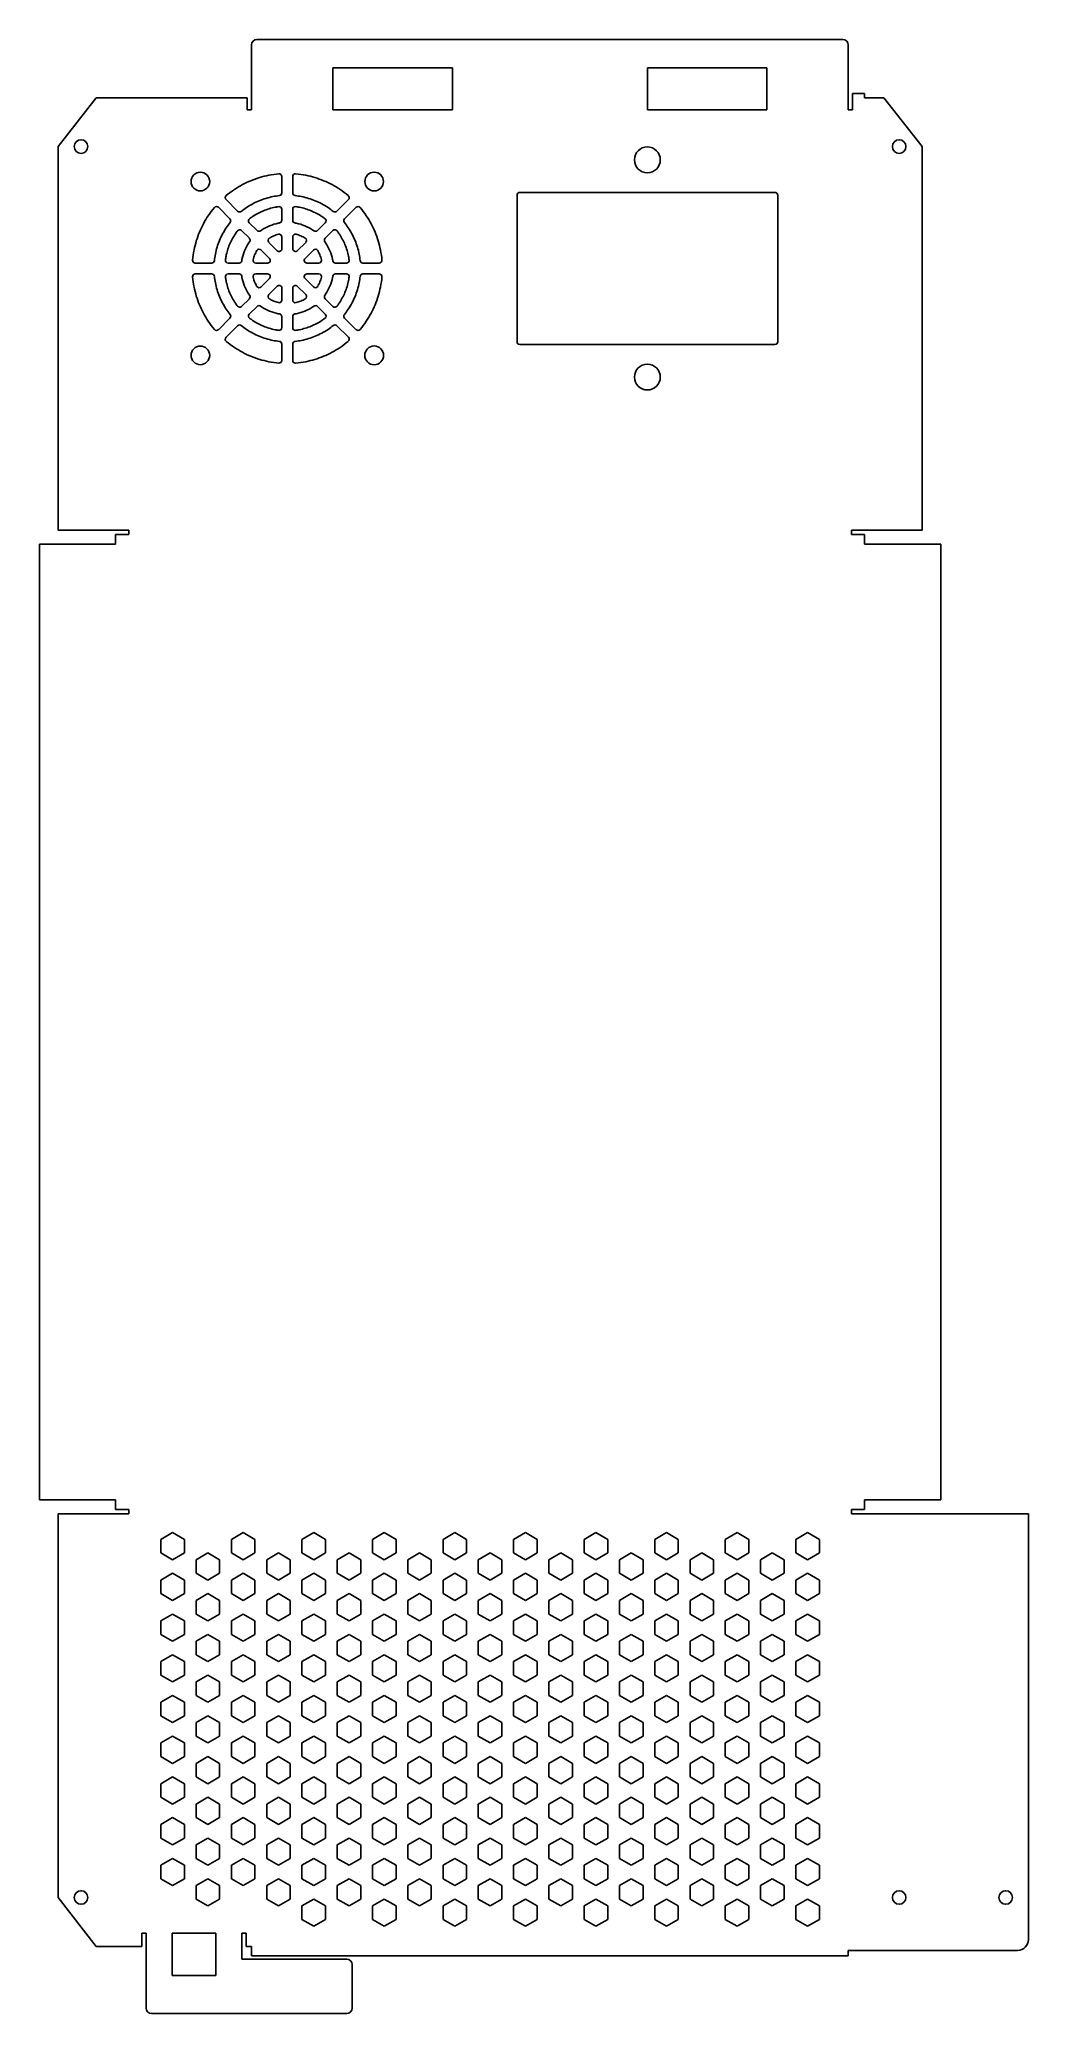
# Model space of a CAD drawing. Header units: millimetres. Extents: x -83 to 99, y -183 to 181.
import ezdxf

# ---------------------------------------------------------------- set-up
doc = ezdxf.new("R2010")
doc.units = ezdxf.units.MM

msp = doc.modelspace()

# ---------------------------------------------------------------- linework, layer by layer
at = {"color": 7, "linetype": 'Continuous', "lineweight": 25}
for p, q in [((-43.95, 167.97), (-43.95, 179.94)), ((-42.95, 180.94), (64.95, 180.94)), ((65.95, 179.94), (65.95, 167.97)), ((-28.95, 175.74), (-6.95, 175.74)), ((-28.95, 175.74), (-28.95, 167.97)), ((-6.95, 175.74), (-6.95, 167.97)), ((28.95, 175.74), (50.95, 175.74)), ((28.95, 175.74), (28.95, 167.97)), ((50.95, 175.74), (50.95, 167.97)), ((66.75, 167.97), (66.75, 170.97)), ((68.95, 170.97), (66.75, 170.97)), ((68.95, 170.22), (68.95, 170.97)), ((-72.52, 170.22), (-79.52, 161.22)), ((-44.75, 170.22), (-72.52, 170.22)), ((-44.75, 170.22), (-44.75, 167.97)), ((-44.75, 167.97), (-43.95, 167.97)), ((-6.95, 167.97), (-28.95, 167.97)), ((50.95, 167.97), (28.95, 167.97)), ((65.95, 167.97), (66.75, 167.97)), ((68.95, 170.22), (72.52, 170.22)), ((72.52, 170.22), (79.52, 161.22)), ((-79.52, 161.22), (-79.52, 90.57)), ((79.52, 161.22), (79.52, 90.57)), ((-38.35, 152.69), (-38.35, 155.7)), ((-36.35, 155.7), (-36.35, 152.69)), ((5.45, 152.77), (52.45, 152.77)), ((-47.9, 147.91), (-50.03, 150.04)), ((-48.62, 151.45), (-46.49, 149.32)), ((-38.35, 147.64), (-38.35, 149.67)), ((-36.35, 149.67), (-36.35, 147.64)), ((-28.21, 149.32), (-26.08, 151.45)), ((-24.67, 150.04), (-26.8, 147.91)), ((4.95, 125.27), (4.95, 152.27)), ((52.95, 152.27), (52.95, 125.27)), ((-44.33, 144.34), (-45.76, 145.77)), ((-44.35, 147.18), (-42.92, 145.75)), ((-31.78, 145.75), (-30.35, 147.18)), ((-28.94, 145.77), (-30.37, 144.34)), ((-40.62, 140.62), (-42.17, 142.17)), ((-40.75, 143.58), (-39.2, 142.04)), ((-38.35, 142.39), (-38.35, 144.58)), ((-36.35, 144.58), (-36.35, 142.39)), ((-35.5, 142.04), (-33.95, 143.58)), ((-32.53, 142.17), (-34.08, 140.62)), ((-54.28, 139.77), (-51.27, 139.77)), ((-48.25, 139.77), (-46.22, 139.77)), ((-43.16, 139.77), (-40.97, 139.77)), ((-33.73, 139.77), (-31.54, 139.77)), ((-28.48, 139.77), (-26.45, 139.77)), ((-23.43, 139.77), (-20.42, 139.77)), ((-51.27, 137.77), (-54.28, 137.77)), ((-46.22, 137.77), (-48.25, 137.77)), ((-40.97, 137.77), (-43.16, 137.77)), ((-42.17, 135.37), (-40.62, 136.92)), ((-39.2, 135.5), (-40.75, 133.95)), ((-38.35, 132.96), (-38.35, 135.15)), ((-36.35, 135.15), (-36.35, 132.96)), ((-33.95, 133.95), (-35.5, 135.5)), ((-34.08, 136.92), (-32.53, 135.37)), ((-31.54, 137.77), (-33.73, 137.77)), ((-26.45, 137.77), (-28.48, 137.77)), ((-20.42, 137.77), (-23.43, 137.77)), ((-45.76, 131.77), (-44.33, 133.2)), ((-42.92, 131.79), (-44.35, 130.36)), ((-30.35, 130.36), (-31.78, 131.79)), ((-30.37, 133.2), (-28.94, 131.77)), ((-50.03, 127.5), (-47.9, 129.63)), ((-46.49, 128.22), (-48.62, 126.09)), ((-38.35, 127.87), (-38.35, 129.9)), ((-36.35, 129.9), (-36.35, 127.87)), ((-26.08, 126.09), (-28.21, 128.22)), ((-26.8, 129.63), (-24.67, 127.5)), ((-38.35, 121.84), (-38.35, 124.85)), ((-36.35, 124.85), (-36.35, 121.84)), ((52.45, 124.77), (5.45, 124.77)), ((-82.97, 88), (-82.97, -88)), ((-82.97, 88), (-68.95, 88)), ((-79.52, 90.57), (-66.55, 90.57)), ((-68.95, 89.77), (-68.95, 88)), ((-68.95, 89.77), (-66.55, 89.77)), ((-66.55, 89.77), (-66.55, 90.57)), ((79.52, 90.57), (66.55, 90.57)), ((66.55, 90.57), (66.55, 89.77)), ((66.55, 89.77), (68.95, 89.77)), ((68.95, 88), (68.95, 89.77)), ((68.95, 88), (82.97, 88)), ((82.97, 88), (82.97, -88)), ((-82.97, -88), (-68.95, -88)), ((-79.52, -161.22), (-79.52, -90.57)), ((-79.52, -90.57), (-66.55, -90.57)), ((-68.95, -89.77), (-68.95, -88)), ((-66.55, -89.77), (-68.95, -89.77)), ((-66.55, -90.57), (-66.55, -89.77)), ((68.95, -89.77), (66.55, -89.77)), ((66.55, -89.77), (66.55, -90.57)), ((66.55, -90.57), (99.13, -90.57)), ((68.95, -88), (82.97, -88)), ((68.95, -88), (68.95, -89.77)), ((99.13, -90.57), (99.13, -168.97)), ((-60.62, -95.27), (-58.46, -94.02)), ((-58.46, -94.02), (-56.29, -95.27)), ((-47.63, -95.27), (-45.47, -94.02)), ((-45.47, -94.02), (-43.3, -95.27)), ((-34.64, -95.27), (-32.48, -94.02)), ((-32.48, -94.02), (-30.31, -95.27)), ((-21.65, -95.27), (-19.49, -94.02)), ((-19.49, -94.02), (-17.32, -95.27)), ((-8.66, -95.27), (-6.5, -94.02)), ((-6.5, -94.02), (-4.33, -95.27)), ((4.33, -95.27), (6.5, -94.02)), ((6.5, -94.02), (8.66, -95.27)), ((17.32, -95.27), (19.49, -94.02)), ((19.49, -94.02), (21.65, -95.27)), ((30.31, -95.27), (32.48, -94.02)), ((32.48, -94.02), (34.64, -95.27)), ((43.3, -95.27), (45.47, -94.02)), ((45.47, -94.02), (47.63, -95.27)), ((56.29, -95.27), (58.46, -94.02)), ((58.46, -94.02), (60.62, -95.27)), ((-60.62, -97.77), (-60.62, -95.27)), ((-58.46, -99.02), (-60.62, -97.77)), ((-56.29, -97.77), (-58.46, -99.02)), ((-56.29, -95.27), (-56.29, -97.77)), ((-54.13, -99.02), (-51.96, -97.77)), ((-51.96, -97.77), (-49.8, -99.02)), ((-47.63, -97.77), (-47.63, -95.27)), ((-45.47, -99.02), (-47.63, -97.77)), ((-43.3, -97.77), (-45.47, -99.02)), ((-43.3, -95.27), (-43.3, -97.77)), ((-41.14, -99.02), (-38.97, -97.77)), ((-38.97, -97.77), (-36.81, -99.02)), ((-34.64, -97.77), (-34.64, -95.27)), ((-32.48, -99.02), (-34.64, -97.77)), ((-30.31, -97.77), (-32.48, -99.02)), ((-30.31, -95.27), (-30.31, -97.77)), ((-28.15, -99.02), (-25.98, -97.77)), ((-25.98, -97.77), (-23.82, -99.02)), ((-21.65, -97.77), (-21.65, -95.27)), ((-19.49, -99.02), (-21.65, -97.77)), ((-17.32, -97.77), (-19.49, -99.02)), ((-17.32, -95.27), (-17.32, -97.77)), ((-15.16, -99.02), (-12.99, -97.77)), ((-12.99, -97.77), (-10.83, -99.02)), ((-8.66, -97.77), (-8.66, -95.27)), ((-6.5, -99.02), (-8.66, -97.77)), ((-4.33, -97.77), (-6.5, -99.02)), ((-4.33, -95.27), (-4.33, -97.77)), ((-2.17, -99.02), (0, -97.77)), ((0, -97.77), (2.17, -99.02)), ((4.33, -97.77), (4.33, -95.27)), ((6.5, -99.02), (4.33, -97.77)), ((8.66, -97.77), (6.5, -99.02)), ((8.66, -95.27), (8.66, -97.77)), ((10.83, -99.02), (12.99, -97.77)), ((12.99, -97.77), (15.16, -99.02)), ((17.32, -97.77), (17.32, -95.27)), ((19.49, -99.02), (17.32, -97.77)), ((21.65, -97.77), (19.49, -99.02)), ((21.65, -95.27), (21.65, -97.77)), ((23.82, -99.02), (25.98, -97.77)), ((25.98, -97.77), (28.15, -99.02)), ((30.31, -97.77), (30.31, -95.27)), ((32.48, -99.02), (30.31, -97.77)), ((34.64, -97.77), (32.48, -99.02)), ((34.64, -95.27), (34.64, -97.77)), ((36.81, -99.02), (38.97, -97.77)), ((38.97, -97.77), (41.14, -99.02)), ((43.3, -97.77), (43.3, -95.27)), ((45.47, -99.02), (43.3, -97.77)), ((47.63, -97.77), (45.47, -99.02)), ((47.63, -95.27), (47.63, -97.77)), ((49.8, -99.02), (51.96, -97.77)), ((51.96, -97.77), (54.13, -99.02)), ((56.29, -97.77), (56.29, -95.27)), ((58.46, -99.02), (56.29, -97.77)), ((60.62, -97.77), (58.46, -99.02)), ((60.62, -95.27), (60.62, -97.77)), ((-60.62, -102.77), (-58.46, -101.52)), ((-58.46, -101.52), (-56.29, -102.77)), ((-54.13, -101.52), (-54.13, -99.02)), ((-51.96, -102.77), (-54.13, -101.52)), ((-49.8, -101.52), (-51.96, -102.77)), ((-49.8, -99.02), (-49.8, -101.52)), ((-47.63, -102.77), (-45.47, -101.52)), ((-45.47, -101.52), (-43.3, -102.77)), ((-41.14, -101.52), (-41.14, -99.02)), ((-38.97, -102.77), (-41.14, -101.52)), ((-36.81, -101.52), (-38.97, -102.77)), ((-36.81, -99.02), (-36.81, -101.52)), ((-34.64, -102.77), (-32.48, -101.52)), ((-32.48, -101.52), (-30.31, -102.77)), ((-28.15, -101.52), (-28.15, -99.02)), ((-25.98, -102.77), (-28.15, -101.52)), ((-23.82, -101.52), (-25.98, -102.77)), ((-23.82, -99.02), (-23.82, -101.52)), ((-21.65, -102.77), (-19.49, -101.52)), ((-19.49, -101.52), (-17.32, -102.77)), ((-15.16, -101.52), (-15.16, -99.02)), ((-12.99, -102.77), (-15.16, -101.52)), ((-10.83, -101.52), (-12.99, -102.77)), ((-10.83, -99.02), (-10.83, -101.52)), ((-8.66, -102.77), (-6.5, -101.52)), ((-6.5, -101.52), (-4.33, -102.77)), ((-2.17, -101.52), (-2.17, -99.02)), ((0, -102.77), (-2.17, -101.52)), ((2.17, -101.52), (0, -102.77)), ((2.17, -99.02), (2.17, -101.52)), ((4.33, -102.77), (6.5, -101.52)), ((6.5, -101.52), (8.66, -102.77)), ((10.83, -101.52), (10.83, -99.02)), ((12.99, -102.77), (10.83, -101.52)), ((15.16, -101.52), (12.99, -102.77)), ((15.16, -99.02), (15.16, -101.52)), ((17.32, -102.77), (19.49, -101.52)), ((19.49, -101.52), (21.65, -102.77)), ((23.82, -101.52), (23.82, -99.02)), ((25.98, -102.77), (23.82, -101.52)), ((28.15, -101.52), (25.98, -102.77)), ((28.15, -99.02), (28.15, -101.52)), ((30.31, -102.77), (32.48, -101.52)), ((32.48, -101.52), (34.64, -102.77)), ((36.81, -101.52), (36.81, -99.02)), ((38.97, -102.77), (36.81, -101.52)), ((41.14, -101.52), (38.97, -102.77)), ((41.14, -99.02), (41.14, -101.52)), ((43.3, -102.77), (45.47, -101.52)), ((45.47, -101.52), (47.63, -102.77)), ((49.8, -101.52), (49.8, -99.02)), ((51.96, -102.77), (49.8, -101.52)), ((54.13, -101.52), (51.96, -102.77)), ((54.13, -99.02), (54.13, -101.52)), ((56.29, -102.77), (58.46, -101.52)), ((58.46, -101.52), (60.62, -102.77)), ((-60.62, -105.27), (-60.62, -102.77)), ((-58.46, -106.52), (-60.62, -105.27)), ((-56.29, -105.27), (-58.46, -106.52)), ((-56.29, -102.77), (-56.29, -105.27)), ((-54.13, -106.52), (-51.96, -105.27)), ((-51.96, -105.27), (-49.8, -106.52)), ((-47.63, -105.27), (-47.63, -102.77)), ((-45.47, -106.52), (-47.63, -105.27)), ((-43.3, -105.27), (-45.47, -106.52)), ((-43.3, -102.77), (-43.3, -105.27)), ((-41.14, -106.52), (-38.97, -105.27)), ((-38.97, -105.27), (-36.81, -106.52)), ((-34.64, -105.27), (-34.64, -102.77)), ((-32.48, -106.52), (-34.64, -105.27)), ((-30.31, -105.27), (-32.48, -106.52)), ((-30.31, -102.77), (-30.31, -105.27)), ((-28.15, -106.52), (-25.98, -105.27)), ((-25.98, -105.27), (-23.82, -106.52)), ((-21.65, -105.27), (-21.65, -102.77)), ((-19.49, -106.52), (-21.65, -105.27)), ((-17.32, -105.27), (-19.49, -106.52)), ((-17.32, -102.77), (-17.32, -105.27)), ((-15.16, -106.52), (-12.99, -105.27)), ((-12.99, -105.27), (-10.83, -106.52)), ((-8.66, -105.27), (-8.66, -102.77)), ((-6.5, -106.52), (-8.66, -105.27)), ((-4.33, -105.27), (-6.5, -106.52)), ((-4.33, -102.77), (-4.33, -105.27)), ((-2.17, -106.52), (0, -105.27)), ((0, -105.27), (2.17, -106.52)), ((4.33, -105.27), (4.33, -102.77)), ((6.5, -106.52), (4.33, -105.27)), ((8.66, -105.27), (6.5, -106.52)), ((8.66, -102.77), (8.66, -105.27)), ((10.83, -106.52), (12.99, -105.27)), ((12.99, -105.27), (15.16, -106.52)), ((17.32, -105.27), (17.32, -102.77)), ((19.49, -106.52), (17.32, -105.27)), ((21.65, -105.27), (19.49, -106.52)), ((21.65, -102.77), (21.65, -105.27)), ((23.82, -106.52), (25.98, -105.27)), ((25.98, -105.27), (28.15, -106.52)), ((30.31, -105.27), (30.31, -102.77)), ((32.48, -106.52), (30.31, -105.27)), ((34.64, -105.27), (32.48, -106.52)), ((34.64, -102.77), (34.64, -105.27)), ((36.81, -106.52), (38.97, -105.27)), ((38.97, -105.27), (41.14, -106.52)), ((43.3, -105.27), (43.3, -102.77)), ((45.47, -106.52), (43.3, -105.27)), ((47.63, -105.27), (45.47, -106.52)), ((47.63, -102.77), (47.63, -105.27)), ((49.8, -106.52), (51.96, -105.27)), ((51.96, -105.27), (54.13, -106.52)), ((56.29, -105.27), (56.29, -102.77)), ((58.46, -106.52), (56.29, -105.27)), ((60.62, -105.27), (58.46, -106.52)), ((60.62, -102.77), (60.62, -105.27)), ((-60.62, -110.27), (-58.46, -109.02)), ((-58.46, -109.02), (-56.29, -110.27)), ((-54.13, -109.02), (-54.13, -106.52)), ((-51.96, -110.27), (-54.13, -109.02)), ((-49.8, -109.02), (-51.96, -110.27)), ((-49.8, -106.52), (-49.8, -109.02)), ((-47.63, -110.27), (-45.47, -109.02)), ((-45.47, -109.02), (-43.3, -110.27)), ((-41.14, -109.02), (-41.14, -106.52)), ((-38.97, -110.27), (-41.14, -109.02)), ((-36.81, -109.02), (-38.97, -110.27)), ((-36.81, -106.52), (-36.81, -109.02)), ((-34.64, -110.27), (-32.48, -109.02)), ((-32.48, -109.02), (-30.31, -110.27)), ((-28.15, -109.02), (-28.15, -106.52)), ((-25.98, -110.27), (-28.15, -109.02)), ((-23.82, -109.02), (-25.98, -110.27)), ((-23.82, -106.52), (-23.82, -109.02)), ((-21.65, -110.27), (-19.49, -109.02)), ((-19.49, -109.02), (-17.32, -110.27)), ((-15.16, -109.02), (-15.16, -106.52)), ((-12.99, -110.27), (-15.16, -109.02)), ((-10.83, -109.02), (-12.99, -110.27)), ((-10.83, -106.52), (-10.83, -109.02)), ((-8.66, -110.27), (-6.5, -109.02)), ((-6.5, -109.02), (-4.33, -110.27)), ((-2.17, -109.02), (-2.17, -106.52)), ((0, -110.27), (-2.17, -109.02)), ((2.17, -109.02), (0, -110.27)), ((2.17, -106.52), (2.17, -109.02)), ((4.33, -110.27), (6.5, -109.02)), ((6.5, -109.02), (8.66, -110.27)), ((10.83, -109.02), (10.83, -106.52)), ((12.99, -110.27), (10.83, -109.02)), ((15.16, -109.02), (12.99, -110.27)), ((15.16, -106.52), (15.16, -109.02)), ((17.32, -110.27), (19.49, -109.02)), ((19.49, -109.02), (21.65, -110.27)), ((23.82, -109.02), (23.82, -106.52)), ((25.98, -110.27), (23.82, -109.02)), ((28.15, -109.02), (25.98, -110.27)), ((28.15, -106.52), (28.15, -109.02)), ((30.31, -110.27), (32.48, -109.02)), ((32.48, -109.02), (34.64, -110.27)), ((36.81, -109.02), (36.81, -106.52)), ((38.97, -110.27), (36.81, -109.02)), ((41.14, -109.02), (38.97, -110.27)), ((41.14, -106.52), (41.14, -109.02)), ((43.3, -110.27), (45.47, -109.02)), ((45.47, -109.02), (47.63, -110.27)), ((49.8, -109.02), (49.8, -106.52)), ((51.96, -110.27), (49.8, -109.02)), ((54.13, -109.02), (51.96, -110.27)), ((54.13, -106.52), (54.13, -109.02)), ((56.29, -110.27), (58.46, -109.02)), ((58.46, -109.02), (60.62, -110.27)), ((-60.62, -112.77), (-60.62, -110.27)), ((-56.29, -110.27), (-56.29, -112.77)), ((-47.63, -112.77), (-47.63, -110.27)), ((-43.3, -110.27), (-43.3, -112.77)), ((-34.64, -112.77), (-34.64, -110.27)), ((-30.31, -110.27), (-30.31, -112.77)), ((-21.65, -112.77), (-21.65, -110.27)), ((-17.32, -110.27), (-17.32, -112.77)), ((-8.66, -112.77), (-8.66, -110.27)), ((-4.33, -110.27), (-4.33, -112.77)), ((4.33, -112.77), (4.33, -110.27)), ((8.66, -110.27), (8.66, -112.77)), ((17.32, -112.77), (17.32, -110.27)), ((21.65, -110.27), (21.65, -112.77)), ((30.31, -112.77), (30.31, -110.27)), ((34.64, -110.27), (34.64, -112.77)), ((43.3, -112.77), (43.3, -110.27)), ((47.63, -110.27), (47.63, -112.77)), ((56.29, -112.77), (56.29, -110.27)), ((60.62, -110.27), (60.62, -112.77)), ((-58.46, -114.02), (-60.62, -112.77)), ((-56.29, -112.77), (-58.46, -114.02)), ((-54.13, -114.02), (-51.96, -112.77)), ((-54.13, -116.52), (-54.13, -114.02)), ((-51.96, -112.77), (-49.8, -114.02)), ((-49.8, -114.02), (-49.8, -116.52)), ((-45.47, -114.02), (-47.63, -112.77)), ((-43.3, -112.77), (-45.47, -114.02)), ((-41.14, -114.02), (-38.97, -112.77)), ((-41.14, -116.52), (-41.14, -114.02)), ((-38.97, -112.77), (-36.81, -114.02)), ((-36.81, -114.02), (-36.81, -116.52)), ((-32.48, -114.02), (-34.64, -112.77)), ((-30.31, -112.77), (-32.48, -114.02)), ((-28.15, -114.02), (-25.98, -112.77)), ((-28.15, -116.52), (-28.15, -114.02)), ((-25.98, -112.77), (-23.82, -114.02)), ((-23.82, -114.02), (-23.82, -116.52)), ((-19.49, -114.02), (-21.65, -112.77)), ((-17.32, -112.77), (-19.49, -114.02)), ((-15.16, -114.02), (-12.99, -112.77)), ((-15.16, -116.52), (-15.16, -114.02)), ((-12.99, -112.77), (-10.83, -114.02)), ((-10.83, -114.02), (-10.83, -116.52)), ((-6.5, -114.02), (-8.66, -112.77)), ((-4.33, -112.77), (-6.5, -114.02)), ((-2.17, -114.02), (0, -112.77)), ((-2.17, -116.52), (-2.17, -114.02)), ((0, -112.77), (2.17, -114.02)), ((2.17, -114.02), (2.17, -116.52)), ((6.5, -114.02), (4.33, -112.77)), ((8.66, -112.77), (6.5, -114.02)), ((10.83, -114.02), (12.99, -112.77)), ((10.83, -116.52), (10.83, -114.02)), ((12.99, -112.77), (15.16, -114.02)), ((15.16, -114.02), (15.16, -116.52)), ((19.49, -114.02), (17.32, -112.77)), ((21.65, -112.77), (19.49, -114.02)), ((23.82, -114.02), (25.98, -112.77)), ((23.82, -116.52), (23.82, -114.02)), ((25.98, -112.77), (28.15, -114.02)), ((28.15, -114.02), (28.15, -116.52)), ((32.48, -114.02), (30.31, -112.77)), ((34.64, -112.77), (32.48, -114.02)), ((36.81, -114.02), (38.97, -112.77)), ((36.81, -116.52), (36.81, -114.02)), ((38.97, -112.77), (41.14, -114.02)), ((41.14, -114.02), (41.14, -116.52)), ((45.47, -114.02), (43.3, -112.77)), ((47.63, -112.77), (45.47, -114.02)), ((49.8, -114.02), (51.96, -112.77)), ((49.8, -116.52), (49.8, -114.02)), ((51.96, -112.77), (54.13, -114.02)), ((54.13, -114.02), (54.13, -116.52)), ((58.46, -114.02), (56.29, -112.77)), ((60.62, -112.77), (58.46, -114.02)), ((-60.62, -117.77), (-58.46, -116.52)), ((-60.62, -120.27), (-60.62, -117.77)), ((-58.46, -116.52), (-56.29, -117.77)), ((-56.29, -117.77), (-56.29, -120.27)), ((-51.96, -117.77), (-54.13, -116.52)), ((-49.8, -116.52), (-51.96, -117.77)), ((-47.63, -117.77), (-45.47, -116.52)), ((-47.63, -120.27), (-47.63, -117.77)), ((-45.47, -116.52), (-43.3, -117.77)), ((-43.3, -117.77), (-43.3, -120.27)), ((-38.97, -117.77), (-41.14, -116.52)), ((-36.81, -116.52), (-38.97, -117.77)), ((-34.64, -117.77), (-32.48, -116.52)), ((-34.64, -120.27), (-34.64, -117.77)), ((-32.48, -116.52), (-30.31, -117.77)), ((-30.31, -117.77), (-30.31, -120.27)), ((-25.98, -117.77), (-28.15, -116.52)), ((-23.82, -116.52), (-25.98, -117.77)), ((-21.65, -117.77), (-19.49, -116.52)), ((-21.65, -120.27), (-21.65, -117.77)), ((-19.49, -116.52), (-17.32, -117.77)), ((-17.32, -117.77), (-17.32, -120.27)), ((-12.99, -117.77), (-15.16, -116.52)), ((-10.83, -116.52), (-12.99, -117.77)), ((-8.66, -117.77), (-6.5, -116.52)), ((-8.66, -120.27), (-8.66, -117.77)), ((-6.5, -116.52), (-4.33, -117.77)), ((-4.33, -117.77), (-4.33, -120.27)), ((0, -117.77), (-2.17, -116.52)), ((2.17, -116.52), (0, -117.77)), ((4.33, -117.77), (6.5, -116.52)), ((4.33, -120.27), (4.33, -117.77)), ((6.5, -116.52), (8.66, -117.77)), ((8.66, -117.77), (8.66, -120.27)), ((12.99, -117.77), (10.83, -116.52)), ((15.16, -116.52), (12.99, -117.77)), ((17.32, -117.77), (19.49, -116.52)), ((17.32, -120.27), (17.32, -117.77)), ((19.49, -116.52), (21.65, -117.77)), ((21.65, -117.77), (21.65, -120.27)), ((25.98, -117.77), (23.82, -116.52)), ((28.15, -116.52), (25.98, -117.77)), ((30.31, -117.77), (32.48, -116.52)), ((30.31, -120.27), (30.31, -117.77)), ((32.48, -116.52), (34.64, -117.77)), ((34.64, -117.77), (34.64, -120.27)), ((38.97, -117.77), (36.81, -116.52)), ((41.14, -116.52), (38.97, -117.77)), ((43.3, -117.77), (45.47, -116.52)), ((43.3, -120.27), (43.3, -117.77)), ((45.47, -116.52), (47.63, -117.77)), ((47.63, -117.77), (47.63, -120.27)), ((51.96, -117.77), (49.8, -116.52)), ((54.13, -116.52), (51.96, -117.77)), ((56.29, -117.77), (58.46, -116.52)), ((56.29, -120.27), (56.29, -117.77)), ((58.46, -116.52), (60.62, -117.77)), ((60.62, -117.77), (60.62, -120.27)), ((-58.46, -121.52), (-60.62, -120.27)), ((-56.29, -120.27), (-58.46, -121.52)), ((-54.13, -121.52), (-51.96, -120.27)), ((-54.13, -124.02), (-54.13, -121.52)), ((-51.96, -120.27), (-49.8, -121.52)), ((-49.8, -121.52), (-49.8, -124.02)), ((-45.47, -121.52), (-47.63, -120.27)), ((-43.3, -120.27), (-45.47, -121.52)), ((-41.14, -121.52), (-38.97, -120.27)), ((-41.14, -124.02), (-41.14, -121.52)), ((-38.97, -120.27), (-36.81, -121.52)), ((-36.81, -121.52), (-36.81, -124.02)), ((-32.48, -121.52), (-34.64, -120.27)), ((-30.31, -120.27), (-32.48, -121.52)), ((-28.15, -121.52), (-25.98, -120.27)), ((-28.15, -124.02), (-28.15, -121.52)), ((-25.98, -120.27), (-23.82, -121.52)), ((-23.82, -121.52), (-23.82, -124.02)), ((-19.49, -121.52), (-21.65, -120.27)), ((-17.32, -120.27), (-19.49, -121.52)), ((-15.16, -121.52), (-12.99, -120.27)), ((-15.16, -124.02), (-15.16, -121.52)), ((-12.99, -120.27), (-10.83, -121.52)), ((-10.83, -121.52), (-10.83, -124.02)), ((-6.5, -121.52), (-8.66, -120.27)), ((-4.33, -120.27), (-6.5, -121.52)), ((-2.17, -121.52), (0, -120.27)), ((-2.17, -124.02), (-2.17, -121.52)), ((0, -120.27), (2.17, -121.52)), ((2.17, -121.52), (2.17, -124.02)), ((6.5, -121.52), (4.33, -120.27)), ((8.66, -120.27), (6.5, -121.52)), ((10.83, -121.52), (12.99, -120.27)), ((10.83, -124.02), (10.83, -121.52)), ((12.99, -120.27), (15.16, -121.52)), ((15.16, -121.52), (15.16, -124.02)), ((19.49, -121.52), (17.32, -120.27)), ((21.65, -120.27), (19.49, -121.52)), ((23.82, -121.52), (25.98, -120.27)), ((23.82, -124.02), (23.82, -121.52)), ((25.98, -120.27), (28.15, -121.52)), ((28.15, -121.52), (28.15, -124.02)), ((32.48, -121.52), (30.31, -120.27)), ((34.64, -120.27), (32.48, -121.52)), ((36.81, -121.52), (38.97, -120.27)), ((36.81, -124.02), (36.81, -121.52)), ((38.97, -120.27), (41.14, -121.52)), ((41.14, -121.52), (41.14, -124.02)), ((45.47, -121.52), (43.3, -120.27)), ((47.63, -120.27), (45.47, -121.52)), ((49.8, -121.52), (51.96, -120.27)), ((49.8, -124.02), (49.8, -121.52)), ((51.96, -120.27), (54.13, -121.52)), ((54.13, -121.52), (54.13, -124.02)), ((58.46, -121.52), (56.29, -120.27)), ((60.62, -120.27), (58.46, -121.52)), ((-60.62, -125.27), (-58.46, -124.02)), ((-60.62, -127.77), (-60.62, -125.27)), ((-58.46, -124.02), (-56.29, -125.27)), ((-56.29, -125.27), (-56.29, -127.77)), ((-51.96, -125.27), (-54.13, -124.02)), ((-49.8, -124.02), (-51.96, -125.27)), ((-47.63, -125.27), (-45.47, -124.02)), ((-47.63, -127.77), (-47.63, -125.27)), ((-45.47, -124.02), (-43.3, -125.27)), ((-43.3, -125.27), (-43.3, -127.77)), ((-38.97, -125.27), (-41.14, -124.02)), ((-36.81, -124.02), (-38.97, -125.27)), ((-34.64, -125.27), (-32.48, -124.02)), ((-34.64, -127.77), (-34.64, -125.27)), ((-32.48, -124.02), (-30.31, -125.27)), ((-30.31, -125.27), (-30.31, -127.77)), ((-25.98, -125.27), (-28.15, -124.02)), ((-23.82, -124.02), (-25.98, -125.27)), ((-21.65, -125.27), (-19.49, -124.02)), ((-21.65, -127.77), (-21.65, -125.27)), ((-19.49, -124.02), (-17.32, -125.27)), ((-17.32, -125.27), (-17.32, -127.77)), ((-12.99, -125.27), (-15.16, -124.02)), ((-10.83, -124.02), (-12.99, -125.27)), ((-8.66, -125.27), (-6.5, -124.02)), ((-8.66, -127.77), (-8.66, -125.27)), ((-6.5, -124.02), (-4.33, -125.27)), ((-4.33, -125.27), (-4.33, -127.77)), ((0, -125.27), (-2.17, -124.02)), ((2.17, -124.02), (0, -125.27)), ((4.33, -125.27), (6.5, -124.02)), ((4.33, -127.77), (4.33, -125.27)), ((6.5, -124.02), (8.66, -125.27)), ((8.66, -125.27), (8.66, -127.77)), ((12.99, -125.27), (10.83, -124.02)), ((15.16, -124.02), (12.99, -125.27)), ((17.32, -125.27), (19.49, -124.02)), ((17.32, -127.77), (17.32, -125.27)), ((19.49, -124.02), (21.65, -125.27)), ((21.65, -125.27), (21.65, -127.77)), ((25.98, -125.27), (23.82, -124.02)), ((28.15, -124.02), (25.98, -125.27)), ((30.31, -125.27), (32.48, -124.02)), ((30.31, -127.77), (30.31, -125.27)), ((32.48, -124.02), (34.64, -125.27)), ((34.64, -125.27), (34.64, -127.77)), ((38.97, -125.27), (36.81, -124.02)), ((41.14, -124.02), (38.97, -125.27)), ((43.3, -125.27), (45.47, -124.02)), ((43.3, -127.77), (43.3, -125.27)), ((45.47, -124.02), (47.63, -125.27)), ((47.63, -125.27), (47.63, -127.77)), ((51.96, -125.27), (49.8, -124.02)), ((54.13, -124.02), (51.96, -125.27)), ((56.29, -125.27), (58.46, -124.02)), ((56.29, -127.77), (56.29, -125.27)), ((58.46, -124.02), (60.62, -125.27)), ((60.62, -125.27), (60.62, -127.77)), ((-58.46, -129.02), (-60.62, -127.77)), ((-56.29, -127.77), (-58.46, -129.02)), ((-54.13, -129.02), (-51.96, -127.77)), ((-54.13, -131.52), (-54.13, -129.02)), ((-51.96, -127.77), (-49.8, -129.02)), ((-49.8, -129.02), (-49.8, -131.52)), ((-45.47, -129.02), (-47.63, -127.77)), ((-43.3, -127.77), (-45.47, -129.02)), ((-41.14, -129.02), (-38.97, -127.77)), ((-41.14, -131.52), (-41.14, -129.02)), ((-38.97, -127.77), (-36.81, -129.02)), ((-36.81, -129.02), (-36.81, -131.52)), ((-32.48, -129.02), (-34.64, -127.77)), ((-30.31, -127.77), (-32.48, -129.02)), ((-28.15, -129.02), (-25.98, -127.77)), ((-28.15, -131.52), (-28.15, -129.02)), ((-25.98, -127.77), (-23.82, -129.02)), ((-23.82, -129.02), (-23.82, -131.52)), ((-19.49, -129.02), (-21.65, -127.77)), ((-17.32, -127.77), (-19.49, -129.02)), ((-15.16, -129.02), (-12.99, -127.77)), ((-15.16, -131.52), (-15.16, -129.02)), ((-12.99, -127.77), (-10.83, -129.02)), ((-10.83, -129.02), (-10.83, -131.52)), ((-6.5, -129.02), (-8.66, -127.77)), ((-4.33, -127.77), (-6.5, -129.02)), ((-2.17, -129.02), (0, -127.77)), ((-2.17, -131.52), (-2.17, -129.02)), ((0, -127.77), (2.17, -129.02)), ((2.17, -129.02), (2.17, -131.52)), ((6.5, -129.02), (4.33, -127.77)), ((8.66, -127.77), (6.5, -129.02)), ((10.83, -129.02), (12.99, -127.77)), ((10.83, -131.52), (10.83, -129.02)), ((12.99, -127.77), (15.16, -129.02)), ((15.16, -129.02), (15.16, -131.52)), ((19.49, -129.02), (17.32, -127.77)), ((21.65, -127.77), (19.49, -129.02)), ((23.82, -129.02), (25.98, -127.77)), ((23.82, -131.52), (23.82, -129.02)), ((25.98, -127.77), (28.15, -129.02)), ((28.15, -129.02), (28.15, -131.52)), ((32.48, -129.02), (30.31, -127.77)), ((34.64, -127.77), (32.48, -129.02)), ((36.81, -129.02), (38.97, -127.77)), ((36.81, -131.52), (36.81, -129.02)), ((38.97, -127.77), (41.14, -129.02)), ((41.14, -129.02), (41.14, -131.52)), ((45.47, -129.02), (43.3, -127.77)), ((47.63, -127.77), (45.47, -129.02)), ((49.8, -129.02), (51.96, -127.77)), ((49.8, -131.52), (49.8, -129.02)), ((51.96, -127.77), (54.13, -129.02)), ((54.13, -129.02), (54.13, -131.52)), ((58.46, -129.02), (56.29, -127.77)), ((60.62, -127.77), (58.46, -129.02)), ((-60.62, -132.77), (-58.46, -131.52)), ((-60.62, -135.27), (-60.62, -132.77)), ((-58.46, -131.52), (-56.29, -132.77)), ((-56.29, -132.77), (-56.29, -135.27)), ((-51.96, -132.77), (-54.13, -131.52)), ((-49.8, -131.52), (-51.96, -132.77)), ((-47.63, -132.77), (-45.47, -131.52)), ((-47.63, -135.27), (-47.63, -132.77)), ((-45.47, -131.52), (-43.3, -132.77)), ((-43.3, -132.77), (-43.3, -135.27)), ((-38.97, -132.77), (-41.14, -131.52)), ((-36.81, -131.52), (-38.97, -132.77)), ((-34.64, -132.77), (-32.48, -131.52)), ((-34.64, -135.27), (-34.64, -132.77)), ((-32.48, -131.52), (-30.31, -132.77)), ((-30.31, -132.77), (-30.31, -135.27)), ((-25.98, -132.77), (-28.15, -131.52)), ((-23.82, -131.52), (-25.98, -132.77)), ((-21.65, -132.77), (-19.49, -131.52)), ((-21.65, -135.27), (-21.65, -132.77)), ((-19.49, -131.52), (-17.32, -132.77)), ((-17.32, -132.77), (-17.32, -135.27)), ((-12.99, -132.77), (-15.16, -131.52)), ((-10.83, -131.52), (-12.99, -132.77)), ((-8.66, -132.77), (-6.5, -131.52)), ((-8.66, -135.27), (-8.66, -132.77)), ((-6.5, -131.52), (-4.33, -132.77)), ((-4.33, -132.77), (-4.33, -135.27)), ((0, -132.77), (-2.17, -131.52)), ((2.17, -131.52), (0, -132.77)), ((4.33, -132.77), (6.5, -131.52)), ((4.33, -135.27), (4.33, -132.77)), ((6.5, -131.52), (8.66, -132.77)), ((8.66, -132.77), (8.66, -135.27)), ((12.99, -132.77), (10.83, -131.52)), ((15.16, -131.52), (12.99, -132.77)), ((17.32, -132.77), (19.49, -131.52)), ((17.32, -135.27), (17.32, -132.77)), ((19.49, -131.52), (21.65, -132.77)), ((21.65, -132.77), (21.65, -135.27)), ((25.98, -132.77), (23.82, -131.52)), ((28.15, -131.52), (25.98, -132.77)), ((30.31, -132.77), (32.48, -131.52)), ((30.31, -135.27), (30.31, -132.77)), ((32.48, -131.52), (34.64, -132.77)), ((34.64, -132.77), (34.64, -135.27)), ((38.97, -132.77), (36.81, -131.52)), ((41.14, -131.52), (38.97, -132.77)), ((43.3, -132.77), (45.47, -131.52)), ((43.3, -135.27), (43.3, -132.77)), ((45.47, -131.52), (47.63, -132.77)), ((47.63, -132.77), (47.63, -135.27)), ((51.96, -132.77), (49.8, -131.52)), ((54.13, -131.52), (51.96, -132.77)), ((56.29, -132.77), (58.46, -131.52)), ((56.29, -135.27), (56.29, -132.77)), ((58.46, -131.52), (60.62, -132.77)), ((60.62, -132.77), (60.62, -135.27)), ((-58.46, -136.52), (-60.62, -135.27)), ((-56.29, -135.27), (-58.46, -136.52)), ((-54.13, -136.52), (-51.96, -135.27)), ((-54.13, -139.02), (-54.13, -136.52)), ((-51.96, -135.27), (-49.8, -136.52)), ((-49.8, -136.52), (-49.8, -139.02)), ((-45.47, -136.52), (-47.63, -135.27)), ((-43.3, -135.27), (-45.47, -136.52)), ((-41.14, -136.52), (-38.97, -135.27)), ((-41.14, -139.02), (-41.14, -136.52)), ((-38.97, -135.27), (-36.81, -136.52)), ((-36.81, -136.52), (-36.81, -139.02)), ((-32.48, -136.52), (-34.64, -135.27)), ((-30.31, -135.27), (-32.48, -136.52)), ((-28.15, -136.52), (-25.98, -135.27)), ((-28.15, -139.02), (-28.15, -136.52)), ((-25.98, -135.27), (-23.82, -136.52)), ((-23.82, -136.52), (-23.82, -139.02)), ((-19.49, -136.52), (-21.65, -135.27)), ((-17.32, -135.27), (-19.49, -136.52)), ((-15.16, -136.52), (-12.99, -135.27)), ((-15.16, -139.02), (-15.16, -136.52)), ((-12.99, -135.27), (-10.83, -136.52)), ((-10.83, -136.52), (-10.83, -139.02)), ((-6.5, -136.52), (-8.66, -135.27)), ((-4.33, -135.27), (-6.5, -136.52)), ((-2.17, -136.52), (0, -135.27)), ((-2.17, -139.02), (-2.17, -136.52)), ((0, -135.27), (2.17, -136.52)), ((2.17, -136.52), (2.17, -139.02)), ((6.5, -136.52), (4.33, -135.27)), ((8.66, -135.27), (6.5, -136.52)), ((10.83, -136.52), (12.99, -135.27)), ((10.83, -139.02), (10.83, -136.52)), ((12.99, -135.27), (15.16, -136.52)), ((15.16, -136.52), (15.16, -139.02)), ((19.49, -136.52), (17.32, -135.27)), ((21.65, -135.27), (19.49, -136.52)), ((23.82, -136.52), (25.98, -135.27)), ((23.82, -139.02), (23.82, -136.52)), ((25.98, -135.27), (28.15, -136.52)), ((28.15, -136.52), (28.15, -139.02)), ((32.48, -136.52), (30.31, -135.27)), ((34.64, -135.27), (32.48, -136.52)), ((36.81, -136.52), (38.97, -135.27)), ((36.81, -139.02), (36.81, -136.52)), ((38.97, -135.27), (41.14, -136.52)), ((41.14, -136.52), (41.14, -139.02)), ((45.47, -136.52), (43.3, -135.27)), ((47.63, -135.27), (45.47, -136.52)), ((49.8, -136.52), (51.96, -135.27)), ((49.8, -139.02), (49.8, -136.52)), ((51.96, -135.27), (54.13, -136.52)), ((54.13, -136.52), (54.13, -139.02)), ((58.46, -136.52), (56.29, -135.27)), ((60.62, -135.27), (58.46, -136.52)), ((-60.62, -140.27), (-58.46, -139.02)), ((-60.62, -142.77), (-60.62, -140.27)), ((-58.46, -139.02), (-56.29, -140.27)), ((-56.29, -140.27), (-56.29, -142.77)), ((-51.96, -140.27), (-54.13, -139.02)), ((-49.8, -139.02), (-51.96, -140.27)), ((-47.63, -140.27), (-45.47, -139.02)), ((-47.63, -142.77), (-47.63, -140.27)), ((-45.47, -139.02), (-43.3, -140.27)), ((-43.3, -140.27), (-43.3, -142.77)), ((-38.97, -140.27), (-41.14, -139.02)), ((-36.81, -139.02), (-38.97, -140.27)), ((-34.64, -140.27), (-32.48, -139.02)), ((-34.64, -142.77), (-34.64, -140.27)), ((-32.48, -139.02), (-30.31, -140.27)), ((-30.31, -140.27), (-30.31, -142.77)), ((-25.98, -140.27), (-28.15, -139.02)), ((-23.82, -139.02), (-25.98, -140.27)), ((-21.65, -140.27), (-19.49, -139.02)), ((-21.65, -142.77), (-21.65, -140.27)), ((-19.49, -139.02), (-17.32, -140.27)), ((-17.32, -140.27), (-17.32, -142.77)), ((-12.99, -140.27), (-15.16, -139.02)), ((-10.83, -139.02), (-12.99, -140.27)), ((-8.66, -140.27), (-6.5, -139.02)), ((-8.66, -142.77), (-8.66, -140.27)), ((-6.5, -139.02), (-4.33, -140.27)), ((-4.33, -140.27), (-4.33, -142.77)), ((0, -140.27), (-2.17, -139.02)), ((2.17, -139.02), (0, -140.27)), ((4.33, -140.27), (6.5, -139.02)), ((4.33, -142.77), (4.33, -140.27)), ((6.5, -139.02), (8.66, -140.27)), ((8.66, -140.27), (8.66, -142.77)), ((12.99, -140.27), (10.83, -139.02)), ((15.16, -139.02), (12.99, -140.27)), ((17.32, -140.27), (19.49, -139.02)), ((17.32, -142.77), (17.32, -140.27)), ((19.49, -139.02), (21.65, -140.27)), ((21.65, -140.27), (21.65, -142.77)), ((25.98, -140.27), (23.82, -139.02)), ((28.15, -139.02), (25.98, -140.27)), ((30.31, -140.27), (32.48, -139.02)), ((30.31, -142.77), (30.31, -140.27)), ((32.48, -139.02), (34.64, -140.27)), ((34.64, -140.27), (34.64, -142.77)), ((38.97, -140.27), (36.81, -139.02)), ((41.14, -139.02), (38.97, -140.27)), ((43.3, -140.27), (45.47, -139.02)), ((43.3, -142.77), (43.3, -140.27)), ((45.47, -139.02), (47.63, -140.27)), ((47.63, -140.27), (47.63, -142.77)), ((51.96, -140.27), (49.8, -139.02)), ((54.13, -139.02), (51.96, -140.27)), ((56.29, -140.27), (58.46, -139.02)), ((56.29, -142.77), (56.29, -140.27)), ((58.46, -139.02), (60.62, -140.27)), ((60.62, -140.27), (60.62, -142.77)), ((-58.46, -144.02), (-60.62, -142.77)), ((-56.29, -142.77), (-58.46, -144.02)), ((-54.13, -144.02), (-51.96, -142.77)), ((-54.13, -146.52), (-54.13, -144.02)), ((-51.96, -142.77), (-49.8, -144.02)), ((-49.8, -144.02), (-49.8, -146.52)), ((-45.47, -144.02), (-47.63, -142.77)), ((-43.3, -142.77), (-45.47, -144.02)), ((-41.14, -144.02), (-38.97, -142.77)), ((-41.14, -146.52), (-41.14, -144.02)), ((-38.97, -142.77), (-36.81, -144.02)), ((-36.81, -144.02), (-36.81, -146.52)), ((-32.48, -144.02), (-34.64, -142.77)), ((-30.31, -142.77), (-32.48, -144.02)), ((-28.15, -144.02), (-25.98, -142.77)), ((-28.15, -146.52), (-28.15, -144.02)), ((-25.98, -142.77), (-23.82, -144.02)), ((-23.82, -144.02), (-23.82, -146.52)), ((-19.49, -144.02), (-21.65, -142.77)), ((-17.32, -142.77), (-19.49, -144.02)), ((-15.16, -144.02), (-12.99, -142.77)), ((-15.16, -146.52), (-15.16, -144.02)), ((-12.99, -142.77), (-10.83, -144.02)), ((-10.83, -144.02), (-10.83, -146.52)), ((-6.5, -144.02), (-8.66, -142.77)), ((-4.33, -142.77), (-6.5, -144.02)), ((-2.17, -144.02), (0, -142.77)), ((-2.17, -146.52), (-2.17, -144.02)), ((0, -142.77), (2.17, -144.02)), ((2.17, -144.02), (2.17, -146.52)), ((6.5, -144.02), (4.33, -142.77)), ((8.66, -142.77), (6.5, -144.02)), ((10.83, -144.02), (12.99, -142.77)), ((10.83, -146.52), (10.83, -144.02)), ((12.99, -142.77), (15.16, -144.02)), ((15.16, -144.02), (15.16, -146.52)), ((19.49, -144.02), (17.32, -142.77)), ((21.65, -142.77), (19.49, -144.02)), ((23.82, -144.02), (25.98, -142.77)), ((23.82, -146.52), (23.82, -144.02)), ((25.98, -142.77), (28.15, -144.02)), ((28.15, -144.02), (28.15, -146.52)), ((32.48, -144.02), (30.31, -142.77)), ((34.64, -142.77), (32.48, -144.02)), ((36.81, -144.02), (38.97, -142.77)), ((36.81, -146.52), (36.81, -144.02)), ((38.97, -142.77), (41.14, -144.02)), ((41.14, -144.02), (41.14, -146.52)), ((45.47, -144.02), (43.3, -142.77)), ((47.63, -142.77), (45.47, -144.02)), ((49.8, -144.02), (51.96, -142.77)), ((49.8, -146.52), (49.8, -144.02)), ((51.96, -142.77), (54.13, -144.02)), ((54.13, -144.02), (54.13, -146.52)), ((58.46, -144.02), (56.29, -142.77)), ((60.62, -142.77), (58.46, -144.02)), ((-60.62, -147.77), (-58.46, -146.52)), ((-60.62, -150.27), (-60.62, -147.77)), ((-58.46, -146.52), (-56.29, -147.77)), ((-56.29, -147.77), (-56.29, -150.27)), ((-51.96, -147.77), (-54.13, -146.52)), ((-49.8, -146.52), (-51.96, -147.77)), ((-47.63, -147.77), (-45.47, -146.52)), ((-47.63, -150.27), (-47.63, -147.77)), ((-45.47, -146.52), (-43.3, -147.77)), ((-43.3, -147.77), (-43.3, -150.27)), ((-38.97, -147.77), (-41.14, -146.52)), ((-36.81, -146.52), (-38.97, -147.77)), ((-34.64, -147.77), (-32.48, -146.52)), ((-34.64, -150.27), (-34.64, -147.77)), ((-32.48, -146.52), (-30.31, -147.77)), ((-30.31, -147.77), (-30.31, -150.27)), ((-25.98, -147.77), (-28.15, -146.52)), ((-23.82, -146.52), (-25.98, -147.77)), ((-21.65, -147.77), (-19.49, -146.52)), ((-21.65, -150.27), (-21.65, -147.77)), ((-19.49, -146.52), (-17.32, -147.77)), ((-17.32, -147.77), (-17.32, -150.27)), ((-12.99, -147.77), (-15.16, -146.52)), ((-10.83, -146.52), (-12.99, -147.77)), ((-8.66, -147.77), (-6.5, -146.52)), ((-8.66, -150.27), (-8.66, -147.77)), ((-6.5, -146.52), (-4.33, -147.77)), ((-4.33, -147.77), (-4.33, -150.27)), ((0, -147.77), (-2.17, -146.52)), ((2.17, -146.52), (0, -147.77)), ((4.33, -147.77), (6.5, -146.52)), ((4.33, -150.27), (4.33, -147.77)), ((6.5, -146.52), (8.66, -147.77)), ((8.66, -147.77), (8.66, -150.27)), ((12.99, -147.77), (10.83, -146.52)), ((15.16, -146.52), (12.99, -147.77)), ((17.32, -147.77), (19.49, -146.52)), ((17.32, -150.27), (17.32, -147.77)), ((19.49, -146.52), (21.65, -147.77)), ((21.65, -147.77), (21.65, -150.27)), ((25.98, -147.77), (23.82, -146.52)), ((28.15, -146.52), (25.98, -147.77)), ((30.31, -147.77), (32.48, -146.52)), ((30.31, -150.27), (30.31, -147.77)), ((32.48, -146.52), (34.64, -147.77)), ((34.64, -147.77), (34.64, -150.27)), ((38.97, -147.77), (36.81, -146.52)), ((41.14, -146.52), (38.97, -147.77)), ((43.3, -147.77), (45.47, -146.52)), ((43.3, -150.27), (43.3, -147.77)), ((45.47, -146.52), (47.63, -147.77)), ((47.63, -147.77), (47.63, -150.27)), ((51.96, -147.77), (49.8, -146.52)), ((54.13, -146.52), (51.96, -147.77)), ((56.29, -147.77), (58.46, -146.52)), ((56.29, -150.27), (56.29, -147.77)), ((58.46, -146.52), (60.62, -147.77)), ((60.62, -147.77), (60.62, -150.27)), ((-58.46, -151.52), (-60.62, -150.27)), ((-56.29, -150.27), (-58.46, -151.52)), ((-54.13, -151.52), (-51.96, -150.27)), ((-54.13, -154.02), (-54.13, -151.52)), ((-51.96, -150.27), (-49.8, -151.52)), ((-49.8, -151.52), (-49.8, -154.02)), ((-45.47, -151.52), (-47.63, -150.27)), ((-43.3, -150.27), (-45.47, -151.52)), ((-41.14, -151.52), (-38.97, -150.27)), ((-41.14, -154.02), (-41.14, -151.52)), ((-38.97, -150.27), (-36.81, -151.52)), ((-36.81, -151.52), (-36.81, -154.02)), ((-32.48, -151.52), (-34.64, -150.27)), ((-30.31, -150.27), (-32.48, -151.52)), ((-28.15, -151.52), (-25.98, -150.27)), ((-28.15, -154.02), (-28.15, -151.52)), ((-25.98, -150.27), (-23.82, -151.52)), ((-23.82, -151.52), (-23.82, -154.02)), ((-19.49, -151.52), (-21.65, -150.27)), ((-17.32, -150.27), (-19.49, -151.52)), ((-15.16, -151.52), (-12.99, -150.27)), ((-15.16, -154.02), (-15.16, -151.52)), ((-12.99, -150.27), (-10.83, -151.52)), ((-10.83, -151.52), (-10.83, -154.02)), ((-6.5, -151.52), (-8.66, -150.27)), ((-4.33, -150.27), (-6.5, -151.52)), ((-2.17, -151.52), (0, -150.27)), ((-2.17, -154.02), (-2.17, -151.52)), ((0, -150.27), (2.17, -151.52)), ((2.17, -151.52), (2.17, -154.02)), ((6.5, -151.52), (4.33, -150.27)), ((8.66, -150.27), (6.5, -151.52)), ((10.83, -151.52), (12.99, -150.27)), ((10.83, -154.02), (10.83, -151.52)), ((12.99, -150.27), (15.16, -151.52)), ((15.16, -151.52), (15.16, -154.02)), ((19.49, -151.52), (17.32, -150.27)), ((21.65, -150.27), (19.49, -151.52)), ((23.82, -151.52), (25.98, -150.27)), ((23.82, -154.02), (23.82, -151.52)), ((25.98, -150.27), (28.15, -151.52)), ((28.15, -151.52), (28.15, -154.02)), ((32.48, -151.52), (30.31, -150.27)), ((34.64, -150.27), (32.48, -151.52)), ((36.81, -151.52), (38.97, -150.27)), ((36.81, -154.02), (36.81, -151.52)), ((38.97, -150.27), (41.14, -151.52)), ((41.14, -151.52), (41.14, -154.02)), ((45.47, -151.52), (43.3, -150.27)), ((47.63, -150.27), (45.47, -151.52)), ((49.8, -151.52), (51.96, -150.27)), ((49.8, -154.02), (49.8, -151.52)), ((51.96, -150.27), (54.13, -151.52)), ((54.13, -151.52), (54.13, -154.02)), ((58.46, -151.52), (56.29, -150.27)), ((60.62, -150.27), (58.46, -151.52)), ((-60.62, -155.27), (-58.46, -154.02)), ((-60.62, -157.77), (-60.62, -155.27)), ((-58.46, -154.02), (-56.29, -155.27)), ((-56.29, -155.27), (-56.29, -157.77)), ((-51.96, -155.27), (-54.13, -154.02)), ((-49.8, -154.02), (-51.96, -155.27)), ((-47.63, -155.27), (-45.47, -154.02)), ((-47.63, -157.77), (-47.63, -155.27)), ((-45.47, -154.02), (-43.3, -155.27)), ((-43.3, -155.27), (-43.3, -157.77)), ((-38.97, -155.27), (-41.14, -154.02)), ((-36.81, -154.02), (-38.97, -155.27)), ((-34.64, -155.27), (-32.48, -154.02)), ((-34.64, -157.77), (-34.64, -155.27)), ((-32.48, -154.02), (-30.31, -155.27)), ((-30.31, -155.27), (-30.31, -157.77)), ((-25.98, -155.27), (-28.15, -154.02)), ((-23.82, -154.02), (-25.98, -155.27)), ((-21.65, -155.27), (-19.49, -154.02)), ((-21.65, -157.77), (-21.65, -155.27)), ((-19.49, -154.02), (-17.32, -155.27)), ((-17.32, -155.27), (-17.32, -157.77)), ((-12.99, -155.27), (-15.16, -154.02)), ((-10.83, -154.02), (-12.99, -155.27)), ((-8.66, -155.27), (-6.5, -154.02)), ((-8.66, -157.77), (-8.66, -155.27)), ((-6.5, -154.02), (-4.33, -155.27)), ((-4.33, -155.27), (-4.33, -157.77)), ((0, -155.27), (-2.17, -154.02)), ((2.17, -154.02), (0, -155.27)), ((4.33, -155.27), (6.5, -154.02)), ((4.33, -157.77), (4.33, -155.27)), ((6.5, -154.02), (8.66, -155.27)), ((8.66, -155.27), (8.66, -157.77)), ((12.99, -155.27), (10.83, -154.02)), ((15.16, -154.02), (12.99, -155.27)), ((17.32, -155.27), (19.49, -154.02)), ((17.32, -157.77), (17.32, -155.27)), ((19.49, -154.02), (21.65, -155.27)), ((21.65, -155.27), (21.65, -157.77)), ((25.98, -155.27), (23.82, -154.02)), ((28.15, -154.02), (25.98, -155.27)), ((30.31, -155.27), (32.48, -154.02)), ((30.31, -157.77), (30.31, -155.27)), ((32.48, -154.02), (34.64, -155.27)), ((34.64, -155.27), (34.64, -157.77)), ((38.97, -155.27), (36.81, -154.02)), ((41.14, -154.02), (38.97, -155.27)), ((43.3, -155.27), (45.47, -154.02)), ((43.3, -157.77), (43.3, -155.27)), ((45.47, -154.02), (47.63, -155.27)), ((47.63, -155.27), (47.63, -157.77)), ((51.96, -155.27), (49.8, -154.02)), ((54.13, -154.02), (51.96, -155.27)), ((56.29, -155.27), (58.46, -154.02)), ((56.29, -157.77), (56.29, -155.27)), ((58.46, -154.02), (60.62, -155.27)), ((60.62, -155.27), (60.62, -157.77)), ((-58.46, -159.02), (-60.62, -157.77)), ((-56.29, -157.77), (-58.46, -159.02)), ((-54.13, -159.02), (-51.96, -157.77)), ((-54.13, -161.52), (-54.13, -159.02)), ((-51.96, -157.77), (-49.8, -159.02)), ((-49.8, -159.02), (-49.8, -161.52)), ((-45.47, -159.02), (-47.63, -157.77)), ((-43.3, -157.77), (-45.47, -159.02)), ((-41.14, -159.02), (-38.97, -157.77)), ((-41.14, -161.52), (-41.14, -159.02)), ((-38.97, -157.77), (-36.81, -159.02)), ((-36.81, -159.02), (-36.81, -161.52)), ((-32.48, -159.02), (-34.64, -157.77)), ((-30.31, -157.77), (-32.48, -159.02)), ((-28.15, -159.02), (-25.98, -157.77)), ((-28.15, -161.52), (-28.15, -159.02)), ((-25.98, -157.77), (-23.82, -159.02)), ((-23.82, -159.02), (-23.82, -161.52)), ((-19.49, -159.02), (-21.65, -157.77)), ((-17.32, -157.77), (-19.49, -159.02)), ((-15.16, -159.02), (-12.99, -157.77)), ((-15.16, -161.52), (-15.16, -159.02)), ((-12.99, -157.77), (-10.83, -159.02)), ((-10.83, -159.02), (-10.83, -161.52)), ((-6.5, -159.02), (-8.66, -157.77)), ((-4.33, -157.77), (-6.5, -159.02)), ((-2.17, -159.02), (0, -157.77)), ((-2.17, -161.52), (-2.17, -159.02)), ((0, -157.77), (2.17, -159.02)), ((2.17, -159.02), (2.17, -161.52)), ((6.5, -159.02), (4.33, -157.77)), ((8.66, -157.77), (6.5, -159.02)), ((10.83, -159.02), (12.99, -157.77)), ((10.83, -161.52), (10.83, -159.02)), ((12.99, -157.77), (15.16, -159.02)), ((15.16, -159.02), (15.16, -161.52)), ((19.49, -159.02), (17.32, -157.77)), ((21.65, -157.77), (19.49, -159.02)), ((23.82, -159.02), (25.98, -157.77)), ((23.82, -161.52), (23.82, -159.02)), ((25.98, -157.77), (28.15, -159.02)), ((28.15, -159.02), (28.15, -161.52)), ((32.48, -159.02), (30.31, -157.77)), ((34.64, -157.77), (32.48, -159.02)), ((36.81, -159.02), (38.97, -157.77)), ((36.81, -161.52), (36.81, -159.02)), ((38.97, -157.77), (41.14, -159.02)), ((41.14, -159.02), (41.14, -161.52)), ((45.47, -159.02), (43.3, -157.77)), ((47.63, -157.77), (45.47, -159.02)), ((49.8, -159.02), (51.96, -157.77)), ((49.8, -161.52), (49.8, -159.02)), ((51.96, -157.77), (54.13, -159.02)), ((54.13, -159.02), (54.13, -161.52)), ((58.46, -159.02), (56.29, -157.77)), ((60.62, -157.77), (58.46, -159.02)), ((-72.52, -170.22), (-79.52, -161.22)), ((-51.96, -162.77), (-54.13, -161.52)), ((-49.8, -161.52), (-51.96, -162.77)), ((-38.97, -162.77), (-41.14, -161.52)), ((-36.81, -161.52), (-38.97, -162.77)), ((-34.64, -162.77), (-32.48, -161.52)), ((-34.64, -165.27), (-34.64, -162.77)), ((-32.48, -161.52), (-30.31, -162.77)), ((-30.31, -162.77), (-30.31, -165.27)), ((-25.98, -162.77), (-28.15, -161.52)), ((-23.82, -161.52), (-25.98, -162.77)), ((-21.65, -162.77), (-19.49, -161.52)), ((-21.65, -165.27), (-21.65, -162.77)), ((-19.49, -161.52), (-17.32, -162.77)), ((-17.32, -162.77), (-17.32, -165.27)), ((-12.99, -162.77), (-15.16, -161.52)), ((-10.83, -161.52), (-12.99, -162.77)), ((-8.66, -162.77), (-6.5, -161.52)), ((-8.66, -165.27), (-8.66, -162.77)), ((-6.5, -161.52), (-4.33, -162.77)), ((-4.33, -162.77), (-4.33, -165.27)), ((0, -162.77), (-2.17, -161.52)), ((2.17, -161.52), (0, -162.77)), ((4.33, -162.77), (6.5, -161.52)), ((4.33, -165.27), (4.33, -162.77)), ((6.5, -161.52), (8.66, -162.77)), ((8.66, -162.77), (8.66, -165.27)), ((12.99, -162.77), (10.83, -161.52)), ((15.16, -161.52), (12.99, -162.77)), ((17.32, -162.77), (19.49, -161.52)), ((17.32, -165.27), (17.32, -162.77)), ((19.49, -161.52), (21.65, -162.77)), ((21.65, -162.77), (21.65, -165.27)), ((25.98, -162.77), (23.82, -161.52)), ((28.15, -161.52), (25.98, -162.77)), ((30.31, -162.77), (32.48, -161.52)), ((30.31, -165.27), (30.31, -162.77)), ((32.48, -161.52), (34.64, -162.77)), ((34.64, -162.77), (34.64, -165.27)), ((38.97, -162.77), (36.81, -161.52)), ((41.14, -161.52), (38.97, -162.77)), ((43.3, -162.77), (45.47, -161.52)), ((43.3, -165.27), (43.3, -162.77)), ((45.47, -161.52), (47.63, -162.77)), ((47.63, -162.77), (47.63, -165.27)), ((51.96, -162.77), (49.8, -161.52)), ((54.13, -161.52), (51.96, -162.77)), ((56.29, -162.77), (58.46, -161.52)), ((56.29, -165.27), (56.29, -162.77)), ((58.46, -161.52), (60.62, -162.77)), ((60.62, -162.77), (60.62, -165.27)), ((-32.48, -166.52), (-34.64, -165.27)), ((-30.31, -165.27), (-32.48, -166.52)), ((-19.49, -166.52), (-21.65, -165.27)), ((-17.32, -165.27), (-19.49, -166.52)), ((-6.5, -166.52), (-8.66, -165.27)), ((-4.33, -165.27), (-6.5, -166.52)), ((6.5, -166.52), (4.33, -165.27)), ((8.66, -165.27), (6.5, -166.52)), ((19.49, -166.52), (17.32, -165.27)), ((21.65, -165.27), (19.49, -166.52)), ((32.48, -166.52), (30.31, -165.27)), ((34.64, -165.27), (32.48, -166.52)), ((45.47, -166.52), (43.3, -165.27)), ((47.63, -165.27), (45.47, -166.52)), ((58.46, -166.52), (56.29, -165.27)), ((60.62, -165.27), (58.46, -166.52)), ((-64.15, -170.22), (-72.52, -170.22)), ((-63.35, -167.82), (-64.15, -167.82)), ((-64.15, -167.82), (-64.15, -170.22)), ((-63.35, -181.59), (-63.35, -167.82)), ((-58.52, -167.82), (-50.52, -167.82)), ((-58.52, -167.82), (-58.52, -175.59)), ((-50.52, -167.82), (-50.52, -175.59)), ((-44.9, -167.82), (-45.7, -167.82)), ((-45.7, -167.82), (-45.7, -172.59)), ((-44.9, -170.22), (-44.9, -167.82)), ((-43.95, -170.22), (-44.9, -170.22)), ((-43.95, -171.97), (-43.95, -170.22)), ((-26.4, -172.59), (-45.7, -172.59)), ((65.95, -171.97), (-43.95, -171.97)), ((-25.4, -181.59), (-25.4, -173.59)), ((97.13, -170.97), (65.95, -170.97)), ((65.95, -170.97), (65.95, -171.97)), ((-50.52, -175.59), (-58.52, -175.59)), ((-62.35, -182.59), (-26.4, -182.59))]:
    msp.add_line(p, q, dxfattribs=at)
for centre, radius in [((-75.32, 161.22), 1.25), ((28.95, 158.77), 2.38), ((75.32, 161.22), 1.25), ((-53.35, 154.77), 1.72), ((-21.35, 154.77), 1.72), ((-53.35, 122.77), 1.72), ((-21.35, 122.77), 1.73), ((28.95, 118.77), 2.38), ((-75.32, -161.22), 1.25), ((75.32, -161.22), 1.25), ((94.93, -161.22), 1.25)]:
    msp.add_circle(centre, radius, dxfattribs=at)
for centre, radius, start, end in [((-42.95, 179.94), 1, 90, 180), ((64.95, 179.94), 1, 0, 90), ((-38.85, 155.7), 0.5, 0, 95.063), ((-38.85, 152.69), 0.5, 276.1498, 0), ((-35.85, 155.7), 0.5, 84.937, 180), ((-35.85, 152.69), 0.5, 180, 263.8502), ((5.45, 152.27), 0.5, 90, 180), ((52.45, 152.27), 0.5, 0, 90), ((-50.38, 149.68), 0.5, 45, 140.063), ((-48.26, 151.8), 0.5, 129.937, 225), ((-46.13, 149.67), 0.5, 225, 308.8502), ((-38.85, 149.67), 0.5, 0, 97.8343), ((-35.85, 149.67), 0.5, 82.1657, 180), ((-28.57, 149.67), 0.5, 231.1498, 315), ((-26.44, 151.8), 0.5, 315, 50.063), ((-24.32, 149.68), 0.5, 39.937, 135), ((-48.25, 147.55), 0.5, 321.1498, 45), ((-46.12, 145.41), 0.5, 45, 142.8343), ((-43.99, 147.54), 0.5, 127.1657, 225), ((-42.56, 146.11), 0.5, 225, 305.409), ((-38.85, 147.64), 0.5, 279.591, 0), ((-35.85, 147.64), 0.5, 180, 260.409), ((-32.14, 146.11), 0.5, 234.591, 315), ((-30.71, 147.54), 0.5, 315, 52.8343), ((-28.58, 145.41), 0.5, 37.1657, 135), ((-26.45, 147.55), 0.5, 135, 218.8502), ((-44.69, 143.98), 0.5, 324.591, 45), ((-42.52, 141.82), 0.5, 45, 149.481), ((-40.4, 143.94), 0.5, 120.519, 225), ((-38.85, 142.39), 0.5, 225, 0), ((-38.85, 144.58), 0.5, 0, 104.481), ((-35.85, 144.58), 0.5, 75.519, 180), ((-35.85, 142.39), 0.5, 180, 315), ((-34.3, 143.94), 0.5, 315, 59.481), ((-32.18, 141.82), 0.5, 30.519, 135), ((-30.01, 143.98), 0.5, 135, 215.409), ((-54.28, 140.27), 0.5, 174.937, 270), ((-51.27, 140.27), 0.5, 270, 353.8502), ((-48.25, 140.27), 0.5, 172.1657, 270), ((-46.22, 140.27), 0.5, 270, 350.409), ((-43.16, 140.27), 0.5, 165.519, 270), ((-40.97, 140.27), 0.5, 270, 45), ((-33.73, 140.27), 0.5, 135, 270), ((-31.54, 140.27), 0.5, 270, 14.481), ((-28.48, 140.27), 0.5, 189.591, 270), ((-26.45, 140.27), 0.5, 270, 7.8343), ((-23.43, 140.27), 0.5, 186.1498, 270), ((-20.42, 140.27), 0.5, 270, 5.063), ((-54.28, 137.27), 0.5, 90, 185.063), ((-51.27, 137.27), 0.5, 6.1498, 90), ((-48.25, 137.27), 0.5, 90, 187.8343), ((-46.22, 137.27), 0.5, 9.591, 90), ((-43.16, 137.27), 0.5, 90, 194.481), ((-42.52, 135.72), 0.5, 210.519, 315), ((-40.97, 137.27), 0.5, 315, 90), ((-38.85, 135.15), 0.5, 360, 135), ((-35.85, 135.15), 0.5, 45, 180), ((-33.73, 137.27), 0.5, 90, 225), ((-32.18, 135.72), 0.5, 225, 329.481), ((-31.54, 137.27), 0.5, 345.519, 90), ((-28.48, 137.27), 0.5, 90, 170.409), ((-26.45, 137.27), 0.5, 352.1657, 90), ((-23.43, 137.27), 0.5, 90, 173.8502), ((-20.42, 137.27), 0.5, 354.937, 90), ((-46.12, 132.13), 0.5, 217.1657, 315), ((-44.69, 133.56), 0.5, 315, 35.409), ((-42.56, 131.43), 0.5, 54.591, 135), ((-40.4, 133.6), 0.5, 135, 239.481), ((-38.85, 132.96), 0.5, 255.519, 0), ((-35.85, 132.96), 0.5, 180, 284.481), ((-34.3, 133.6), 0.5, 300.519, 45), ((-32.14, 131.43), 0.5, 45, 125.409), ((-30.01, 133.56), 0.5, 144.591, 225), ((-28.58, 132.13), 0.5, 225, 322.8343), ((-50.38, 127.86), 0.5, 219.937, 315), ((-48.25, 129.99), 0.5, 315, 38.8502), ((-46.13, 127.87), 0.5, 51.1498, 135), ((-43.99, 130), 0.5, 135, 232.8343), ((-38.85, 127.87), 0.5, 262.1657, 360), ((-38.85, 129.9), 0.5, 0, 80.409), ((-35.85, 129.9), 0.5, 99.591, 180), ((-35.85, 127.87), 0.5, 180, 277.8343), ((-30.71, 130), 0.5, 307.1657, 45), ((-28.57, 127.87), 0.5, 45, 128.8502), ((-26.45, 129.99), 0.5, 141.1498, 225), ((-24.32, 127.86), 0.5, 225, 320.063), ((-48.26, 125.74), 0.5, 135, 230.063), ((-38.85, 124.85), 0.5, 360, 83.8502), ((-35.85, 124.85), 0.5, 96.1498, 180), ((-26.44, 125.74), 0.5, 309.937, 45), ((5.45, 125.27), 0.5, 180, 270), ((52.45, 125.27), 0.5, 270, 360), ((-38.85, 121.84), 0.5, 264.937, 0), ((-35.85, 121.84), 0.5, 180, 275.063), ((97.13, -168.97), 2, 270, 0), ((-26.4, -173.59), 1, 360, 90), ((-62.35, -181.59), 1, 180, 270), ((-26.4, -181.59), 1, 270, 0)]:
    msp.add_arc(centre, radius, start, end, dxfattribs=at)
for points, knots in [([(-48.58, 152.19), (-48.1, 152.59), (-46.68, 153.66), (-44.09, 155.04), (-41.28, 155.89), (-39.52, 156.15), (-38.89, 156.2)], [0.13906151, 0.13906151, 0.13906151, 0.13906151, 0.15625, 0.1875, 0.21875, 0.23593849, 0.23593849, 0.23593849, 0.23593849]), ([(-35.81, 156.2), (-35.18, 156.15), (-33.42, 155.89), (-30.61, 155.04), (-28.02, 153.66), (-26.6, 152.59), (-26.12, 152.19)], [0.26406151, 0.26406151, 0.26406151, 0.26406151, 0.28125, 0.3125, 0.34375, 0.36093849, 0.36093849, 0.36093849, 0.36093849]), ([(-54.78, 140.31), (-54.73, 140.94), (-54.47, 142.7), (-53.62, 145.51), (-52.24, 148.1), (-51.17, 149.52), (-50.77, 150)], [0.01406151, 0.01406151, 0.01406151, 0.01406151, 0.03125, 0.0625, 0.09375, 0.11093849, 0.11093849, 0.11093849, 0.11093849]), ([(-45.82, 149.28), (-45.51, 149.53), (-44.47, 150.3), (-42.55, 151.32), (-40.47, 151.95), (-39.19, 152.15), (-38.8, 152.19)], [0.14208525, 0.14208525, 0.14208525, 0.14208525, 0.15625, 0.1875, 0.21875, 0.23291475, 0.23291475, 0.23291475, 0.23291475]), ([(-44.3, 147.93), (-44.11, 148.07), (-43.32, 148.64), (-41.78, 149.46), (-40.11, 149.97), (-39.14, 150.13), (-38.92, 150.16)], [0.14677042, 0.14677042, 0.14677042, 0.14677042, 0.15625, 0.1875, 0.21875, 0.22822958, 0.22822958, 0.22822958, 0.22822958]), ([(-35.9, 152.19), (-35.51, 152.15), (-34.23, 151.95), (-32.15, 151.32), (-30.23, 150.3), (-29.19, 149.53), (-28.88, 149.28)], [0.26708525, 0.26708525, 0.26708525, 0.26708525, 0.28125, 0.3125, 0.34375, 0.35791475, 0.35791475, 0.35791475, 0.35791475]), ([(-35.78, 150.16), (-35.56, 150.13), (-34.59, 149.97), (-32.92, 149.46), (-31.38, 148.64), (-30.59, 148.07), (-30.4, 147.93)], [0.27177042, 0.27177042, 0.27177042, 0.27177042, 0.28125, 0.3125, 0.34375, 0.35322958, 0.35322958, 0.35322958, 0.35322958]), ([(-23.93, 150), (-23.53, 149.52), (-22.46, 148.1), (-21.08, 145.51), (-20.23, 142.7), (-19.97, 140.94), (-19.92, 140.31)], [0.38906151, 0.38906151, 0.38906151, 0.38906151, 0.40625, 0.4375, 0.46875, 0.48593849, 0.48593849, 0.48593849, 0.48593849]), ([(-50.77, 140.22), (-50.73, 140.61), (-50.54, 141.89), (-49.9, 143.97), (-48.88, 145.89), (-48.11, 146.93), (-47.86, 147.24)], [0.01708525, 0.01708525, 0.01708525, 0.01708525, 0.03125, 0.0625, 0.09375, 0.10791475, 0.10791475, 0.10791475, 0.10791475]), ([(-48.74, 140.34), (-48.71, 140.56), (-48.55, 141.53), (-48.04, 143.2), (-47.22, 144.74), (-46.65, 145.53), (-46.51, 145.72)], [0.02177042, 0.02177042, 0.02177042, 0.02177042, 0.03125, 0.0625, 0.09375, 0.10322958, 0.10322958, 0.10322958, 0.10322958]), ([(-42.27, 145.7), (-42.21, 145.75), (-41.68, 146.11), (-40.62, 146.67), (-39.48, 147.02), (-38.85, 147.14), (-38.77, 147.15)], [0.15165068, 0.15165068, 0.15165068, 0.15165068, 0.15625, 0.1875, 0.21875, 0.22334932, 0.22334932, 0.22334932, 0.22334932]), ([(-35.93, 147.15), (-35.85, 147.14), (-35.22, 147.02), (-34.08, 146.67), (-33.02, 146.11), (-32.49, 145.75), (-32.43, 145.7)], [0.27665068, 0.27665068, 0.27665068, 0.27665068, 0.28125, 0.3125, 0.34375, 0.34834932, 0.34834932, 0.34834932, 0.34834932]), ([(-28.19, 145.72), (-28.05, 145.53), (-27.48, 144.74), (-26.66, 143.2), (-26.15, 141.53), (-25.99, 140.56), (-25.96, 140.34)], [0.39677042, 0.39677042, 0.39677042, 0.39677042, 0.40625, 0.4375, 0.46875, 0.47822958, 0.47822958, 0.47822958, 0.47822958]), ([(-26.84, 147.24), (-26.59, 146.93), (-25.82, 145.89), (-24.8, 143.97), (-24.16, 141.89), (-23.97, 140.61), (-23.93, 140.22)], [0.39208525, 0.39208525, 0.39208525, 0.39208525, 0.40625, 0.4375, 0.46875, 0.48291475, 0.48291475, 0.48291475, 0.48291475]), ([(-45.73, 140.19), (-45.72, 140.27), (-45.6, 140.9), (-45.25, 142.04), (-44.69, 143.1), (-44.33, 143.63), (-44.28, 143.69)], [0.02665068, 0.02665068, 0.02665068, 0.02665068, 0.03125, 0.0625, 0.09375, 0.09834932, 0.09834932, 0.09834932, 0.09834932]), ([(-30.42, 143.69), (-30.37, 143.63), (-30.01, 143.1), (-29.45, 142.04), (-29.1, 140.9), (-28.98, 140.27), (-28.97, 140.19)], [0.40165068, 0.40165068, 0.40165068, 0.40165068, 0.40625, 0.4375, 0.46875, 0.47334932, 0.47334932, 0.47334932, 0.47334932]), ([(-50.77, 127.54), (-51.17, 128.02), (-52.24, 129.44), (-53.62, 132.03), (-54.47, 134.84), (-54.73, 136.6), (-54.78, 137.23)], [0.88906151, 0.88906151, 0.88906151, 0.88906151, 0.90625, 0.9375, 0.96875, 0.98593849, 0.98593849, 0.98593849, 0.98593849]), ([(-47.86, 130.3), (-48.11, 130.61), (-48.88, 131.65), (-49.9, 133.57), (-50.54, 135.65), (-50.73, 136.93), (-50.77, 137.32)], [0.89208525, 0.89208525, 0.89208525, 0.89208525, 0.90625, 0.9375, 0.96875, 0.98291475, 0.98291475, 0.98291475, 0.98291475]), ([(-46.51, 131.82), (-46.65, 132), (-47.22, 132.8), (-48.04, 134.34), (-48.55, 136.01), (-48.71, 136.98), (-48.74, 137.2)], [0.89677042, 0.89677042, 0.89677042, 0.89677042, 0.90625, 0.9375, 0.96875, 0.97822958, 0.97822958, 0.97822958, 0.97822958]), ([(-44.28, 133.85), (-44.33, 133.91), (-44.69, 134.44), (-45.25, 135.5), (-45.6, 136.64), (-45.72, 137.27), (-45.73, 137.35)], [0.90165068, 0.90165068, 0.90165068, 0.90165068, 0.90625, 0.9375, 0.96875, 0.97334932, 0.97334932, 0.97334932, 0.97334932]), ([(-28.97, 137.35), (-28.98, 137.27), (-29.1, 136.64), (-29.45, 135.5), (-30.01, 134.44), (-30.37, 133.91), (-30.42, 133.85)], [0.52665068, 0.52665068, 0.52665068, 0.52665068, 0.53125, 0.5625, 0.59375, 0.59834932, 0.59834932, 0.59834932, 0.59834932]), ([(-25.96, 137.2), (-25.99, 136.98), (-26.15, 136.01), (-26.66, 134.34), (-27.48, 132.8), (-28.05, 132), (-28.19, 131.82)], [0.52177042, 0.52177042, 0.52177042, 0.52177042, 0.53125, 0.5625, 0.59375, 0.60322958, 0.60322958, 0.60322958, 0.60322958]), ([(-23.93, 137.32), (-23.97, 136.93), (-24.16, 135.65), (-24.8, 133.57), (-25.82, 131.65), (-26.59, 130.61), (-26.84, 130.3)], [0.51708525, 0.51708525, 0.51708525, 0.51708525, 0.53125, 0.5625, 0.59375, 0.60791475, 0.60791475, 0.60791475, 0.60791475]), ([(-19.92, 137.23), (-19.97, 136.6), (-20.23, 134.84), (-21.08, 132.03), (-22.46, 129.44), (-23.53, 128.02), (-23.93, 127.54)], [0.51406151, 0.51406151, 0.51406151, 0.51406151, 0.53125, 0.5625, 0.59375, 0.61093849, 0.61093849, 0.61093849, 0.61093849]), ([(-38.77, 130.39), (-38.85, 130.4), (-39.48, 130.52), (-40.62, 130.87), (-41.68, 131.43), (-42.21, 131.79), (-42.27, 131.84)], [0.77665068, 0.77665068, 0.77665068, 0.77665068, 0.78125, 0.8125, 0.84375, 0.84834932, 0.84834932, 0.84834932, 0.84834932]), ([(-32.43, 131.84), (-32.49, 131.79), (-33.02, 131.43), (-34.08, 130.87), (-35.22, 130.52), (-35.85, 130.4), (-35.93, 130.39)], [0.65165068, 0.65165068, 0.65165068, 0.65165068, 0.65625, 0.6875, 0.71875, 0.72334932, 0.72334932, 0.72334932, 0.72334932]), ([(-38.8, 125.35), (-39.19, 125.39), (-40.47, 125.58), (-42.55, 126.22), (-44.47, 127.24), (-45.51, 128), (-45.82, 128.26)], [0.76708525, 0.76708525, 0.76708525, 0.76708525, 0.78125, 0.8125, 0.84375, 0.85791475, 0.85791475, 0.85791475, 0.85791475]), ([(-38.92, 127.38), (-39.14, 127.41), (-40.11, 127.57), (-41.78, 128.08), (-43.32, 128.9), (-44.11, 129.47), (-44.3, 129.61)], [0.77177042, 0.77177042, 0.77177042, 0.77177042, 0.78125, 0.8125, 0.84375, 0.85322958, 0.85322958, 0.85322958, 0.85322958]), ([(-28.88, 128.26), (-29.19, 128), (-30.23, 127.24), (-32.15, 126.22), (-34.23, 125.58), (-35.51, 125.39), (-35.9, 125.35)], [0.64208525, 0.64208525, 0.64208525, 0.64208525, 0.65625, 0.6875, 0.71875, 0.73291475, 0.73291475, 0.73291475, 0.73291475]), ([(-30.4, 129.61), (-30.59, 129.47), (-31.38, 128.9), (-32.92, 128.08), (-34.59, 127.57), (-35.56, 127.41), (-35.78, 127.38)], [0.64677042, 0.64677042, 0.64677042, 0.64677042, 0.65625, 0.6875, 0.71875, 0.72822958, 0.72822958, 0.72822958, 0.72822958]), ([(-38.89, 121.34), (-39.52, 121.39), (-41.28, 121.65), (-44.09, 122.5), (-46.68, 123.88), (-48.1, 124.95), (-48.58, 125.35)], [0.76406151, 0.76406151, 0.76406151, 0.76406151, 0.78125, 0.8125, 0.84375, 0.86093849, 0.86093849, 0.86093849, 0.86093849]), ([(-26.12, 125.35), (-26.6, 124.95), (-28.02, 123.88), (-30.61, 122.5), (-33.42, 121.65), (-35.18, 121.39), (-35.81, 121.34)], [0.63906151, 0.63906151, 0.63906151, 0.63906151, 0.65625, 0.6875, 0.71875, 0.73593849, 0.73593849, 0.73593849, 0.73593849])]:
    msp.add_open_spline(points, degree=3, knots=knots, dxfattribs=at)
for points in [[(-43.64, 140.39), (-43.57, 140.69), (-43.37, 141.27), (-43.1, 141.81), (-42.95, 142.07)], [(-40.65, 144.37), (-40.39, 144.52), (-39.85, 144.79), (-39.27, 144.99), (-38.98, 145.06)], [(-35.72, 145.06), (-35.43, 144.99), (-34.85, 144.79), (-34.31, 144.52), (-34.05, 144.37)], [(-31.75, 142.07), (-31.6, 141.81), (-31.33, 141.27), (-31.13, 140.69), (-31.06, 140.39)], [(-42.95, 135.47), (-43.1, 135.73), (-43.37, 136.27), (-43.57, 136.85), (-43.64, 137.14)], [(-31.06, 137.14), (-31.13, 136.85), (-31.33, 136.27), (-31.6, 135.73), (-31.75, 135.47)], [(-38.98, 132.48), (-39.27, 132.55), (-39.85, 132.75), (-40.39, 133.02), (-40.65, 133.17)], [(-34.05, 133.17), (-34.31, 133.02), (-34.85, 132.75), (-35.43, 132.55), (-35.72, 132.48)]]:
    msp.add_open_spline(points, degree=3, dxfattribs=at)

doc.saveas('drawing.dxf')
